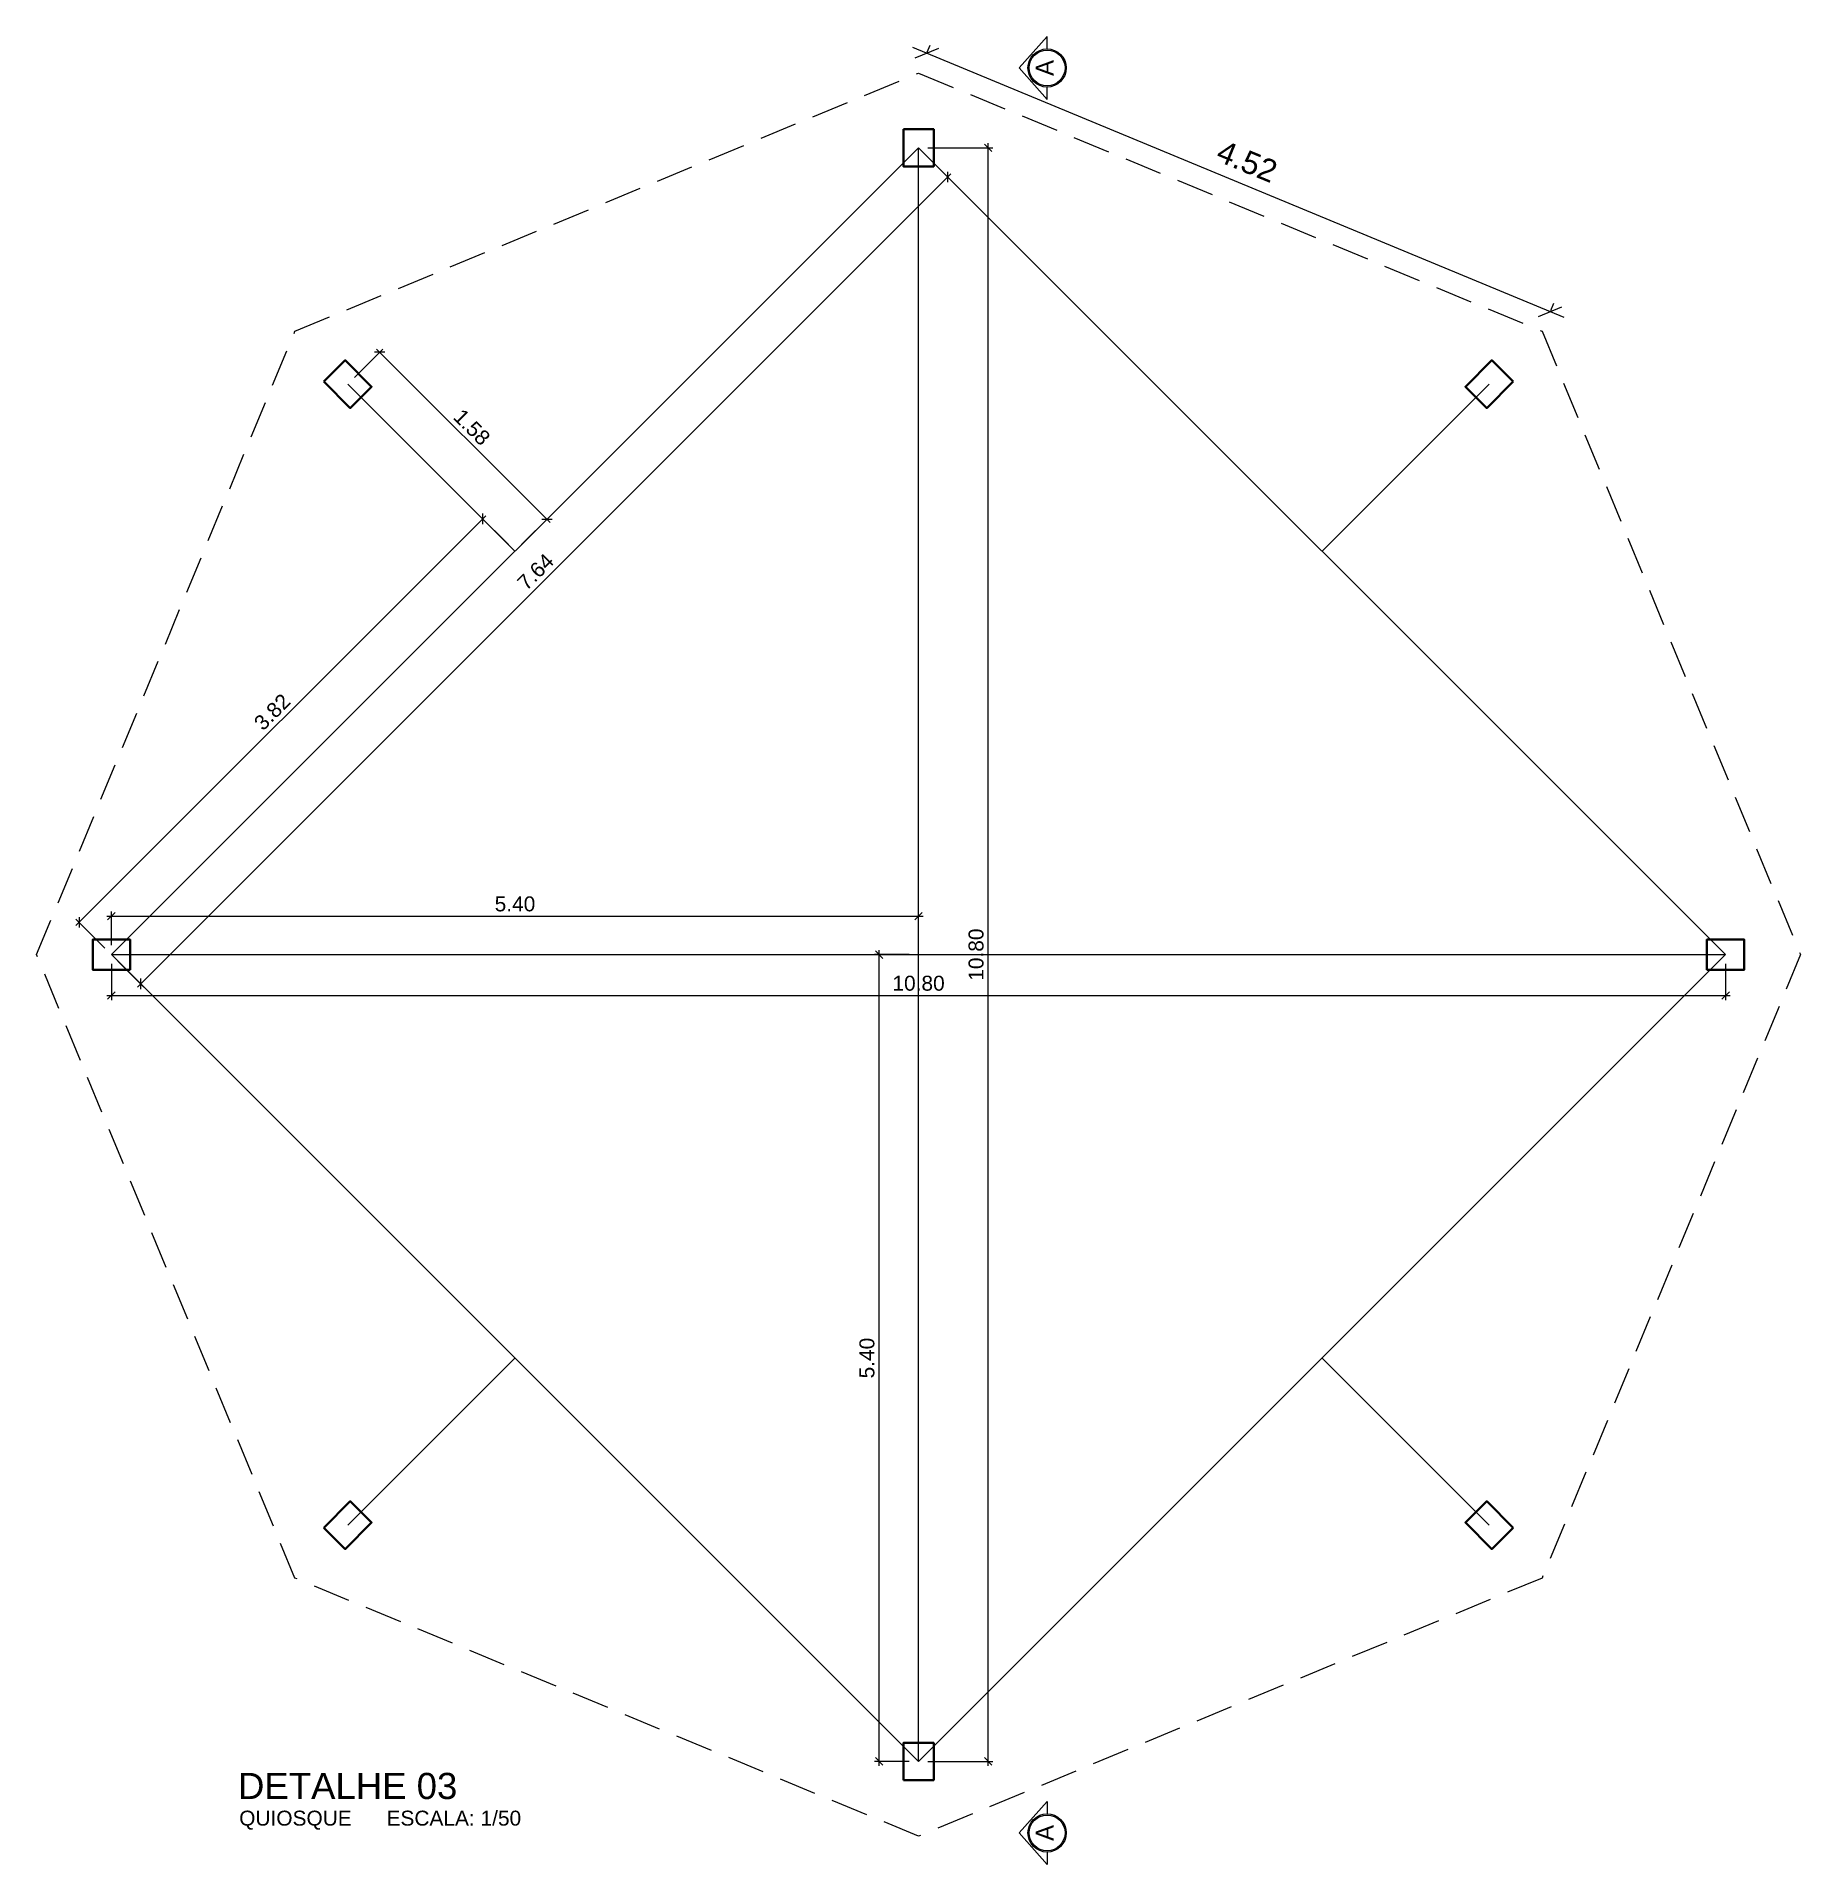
# Model space of a CAD drawing. Header units: metres. Extents: x 929 to 1666, y 1128 to 1372.
# Drawn here: x 1569.7 to 1581.5, y 1140.17 to 1152.4 of the extents above; entities that cross this region are included whole.
import ezdxf
from ezdxf.enums import TextEntityAlignment as Align

# ---------------------------------------------------------------- set-up
doc = ezdxf.new("R2010")
doc.units = ezdxf.units.M
doc.linetypes.add('DASHED2', pattern=[0.375, 0.25, -0.125])
doc.layers.get('0').update_dxf_attribs({"lineweight": 5})
for name, color, linetype, lineweight in [('KIRYA - COTAS', 7, 'Continuous', 5), ('KIRYA - PAREDE', 7, 'Continuous', 40), ('KIRYA - PROJEÇÃO', 7, 'DASHED2', 5), ('KIRYA - SÍMBOLO', 7, 'Continuous', 5)]:
    doc.layers.add(name, color=color, linetype=linetype, lineweight=lineweight)
doc.layers.add('KIRYA - TEXTO', color=7, linetype='Continuous')
doc.styles.add('CENTURY GOTHIC', font='GOTHIC.TTF')
doc.styles.add('EA_140_1-50', font='swissl.ttf', dxfattribs={"height": 0.175})
doc.styles.add('EA_60_1-100', font='swissl.ttf', dxfattribs={"height": 0.15})
doc.styles.add('EA_80_1-50', font='swissl.ttf', dxfattribs={"height": 0.1})
doc.dimstyles.new('1-100', dxfattribs={"dimtxt": 0.15, "dimasz": 0.12, "dimexe": 0.06, "dimexo": 0.15, "dimgap": 0.075, "dimtad": 1, "dimzin": 4, "dimdsep": 46, "dimtxsty": 'EA_60_1-100', "dimblk1": 'OBLIQUE', "dimblk2": 'OBLIQUE', "dimsah": 1, "dimcen": 0.09, "dimdle": 0.1, "dimclrd": 144, "dimclre": 144, "dimclrt": 256, "dimadec": 0, "dimazin": 0, "dimtfac": 1, "dimtofl": 0, "dimtmove": 2, "dimatfit": 3, "dimldrblk": 'OBLIQUE', "dimfxl": 1, "dimtolj": 1, "dimtzin": 0, "dimarcsym": 0})
doc.dimstyles.new('1-50', dxfattribs={"dimtxt": 0.1, "dimasz": 0.05, "dimexe": 0.03, "dimexo": 0.0625, "dimgap": 0.03, "dimtad": 1, "dimzin": 4, "dimdsep": 46, "dimtxsty": 'EA_80_1-50', "dimblk": 'OBLIQUE', "dimcen": 0.1, "dimdle": 0.03, "dimclrd": 144, "dimclre": 144, "dimclrt": 256, "dimadec": 0, "dimazin": 0, "dimtfac": 4, "dimtix": 1, "dimtmove": 2, "dimatfit": 3, "dimldrblk": 'OBLIQUE', "dimfxl": 1, "dimtolj": 1, "dimtzin": 4, "dimarcsym": 0})

msp = doc.modelspace()

# ---------------------------------------------------------------- texts
at = {"layer": 'KIRYA - SÍMBOLO', "style": 'CENTURY GOTHIC'}
for p in [(1576.442, 1152.189), (1576.442, 1140.377)]:
    msp.add_text('A', height=0.12, rotation=90, dxfattribs=at).set_placement(p, align=Align.MIDDLE_CENTER)
at = {"layer": 'KIRYA - TEXTO'}
for s, height, style, p in [('DETALHE 03', 0.175, 'EA_140_1-50', (1571.045, 1140.604)), ('QUIOSQUE      ESCALA: 1/50', 0.1, 'EA_80_1-50', (1571.053, 1140.426))]:
    msp.add_text(s, height=height, dxfattribs=dict(at, style=style)).set_placement(p)

# ---------------------------------------------------------------- blocks, each defined once
blk = doc.blocks.new('_OBLIQUE')
at = {"color": 0, "linetype": 'ByBlock'}
blk.add_line((-0.5, -0.5), (0.5, 0.5), dxfattribs=at)
blk = doc.blocks.new('*D451')
at = {"layer": 'Defpoints', "color": 0, "transparency": 16777216}
for p in [(1575.652, 1152.286), (1575.598, 1152.155), (1579.769, 1150.427)]:
    blk.add_point(p, dxfattribs=at)
at = {"layer": 'KIRYA - COTAS', "color": 144, "lineweight": -2, "transparency": 16777216}
for p, q in [((1579.916, 1150.52), (1575.56, 1152.325)), ((1575.655, 1152.294), (1575.675, 1152.342)), ((1579.827, 1150.566), (1579.847, 1150.614))]:
    blk.add_line(p, q, dxfattribs=at)
at = {"layer": 'KIRYA - COTAS', "color": 144, "lineweight": -2, "transparency": 16777216, "xscale": 0.12, "yscale": 0.12, "zscale": 0.12}
for p, rotation in [((1575.652, 1152.286), 157.4999999999978), ((1579.824, 1150.558), 337.4999999999978)]:
    blk.add_blockref('_OBLIQUE', p, dxfattribs=dict(at, rotation=rotation))
at = {"layer": 'KIRYA - COTAS', "transparency": 16777216, "insert": (1577.796, 1151.563), "char_height": 0.15, "attachment_point": 5, "rotation": 337.5, "style": 'EA_60_1-100'}
blk.add_mtext('\\A1;4.52', dxfattribs=at)
blk = doc.blocks.new('*D460')
at = {"layer": 'Defpoints', "color": 0, "transparency": 16777216}
for p in [(1575.598, 1146.513), (1570.198, 1146.255), (1575.598, 1146.255)]:
    blk.add_point(p, dxfattribs=at)
at = {"layer": 'KIRYA - COTAS', "color": 144, "lineweight": -2, "transparency": 16777216}
for p, q in [((1570.168, 1146.513), (1575.628, 1146.513)), ((1570.198, 1146.318), (1570.198, 1146.543)), ((1575.598, 1146.318), (1575.598, 1146.543))]:
    blk.add_line(p, q, dxfattribs=at)
at = {"layer": 'KIRYA - COTAS', "color": 144, "lineweight": -2, "transparency": 16777216, "xscale": 0.05, "yscale": 0.05, "zscale": 0.05, "rotation": 180}
blk.add_blockref('_OBLIQUE', (1570.198, 1146.513), dxfattribs=at)
at = {"layer": 'KIRYA - COTAS', "color": 144, "lineweight": -2, "transparency": 16777216, "xscale": 0.05, "yscale": 0.05, "zscale": 0.05}
blk.add_blockref('_OBLIQUE', (1575.598, 1146.513), dxfattribs=at)
at = {"layer": 'KIRYA - COTAS', "transparency": 16777216, "insert": (1572.898, 1146.594), "char_height": 0.1, "attachment_point": 5, "style": 'EA_80_1-50'}
blk.add_mtext('\\A1;5.40', dxfattribs=at)
blk = doc.blocks.new('*D461')
at = {"layer": 'Defpoints', "color": 0, "transparency": 16777216}
for p in [(1570.198, 1146.255), (1580.997, 1146.255), (1580.997, 1145.981)]:
    blk.add_point(p, dxfattribs=at)
at = {"layer": 'KIRYA - COTAS', "color": 144, "lineweight": -2, "transparency": 16777216}
for p, q in [((1570.198, 1146.193), (1570.198, 1145.951)), ((1580.997, 1146.193), (1580.997, 1145.951)), ((1570.168, 1145.981), (1581.027, 1145.981))]:
    blk.add_line(p, q, dxfattribs=at)
at = {"layer": 'KIRYA - COTAS', "color": 144, "lineweight": -2, "transparency": 16777216, "xscale": 0.05, "yscale": 0.05, "zscale": 0.05, "rotation": 180}
blk.add_blockref('_OBLIQUE', (1570.198, 1145.981), dxfattribs=at)
at = {"layer": 'KIRYA - COTAS', "color": 144, "lineweight": -2, "transparency": 16777216, "xscale": 0.05, "yscale": 0.05, "zscale": 0.05}
blk.add_blockref('_OBLIQUE', (1580.997, 1145.981), dxfattribs=at)
at = {"layer": 'KIRYA - COTAS', "transparency": 16777216, "insert": (1575.598, 1146.063), "char_height": 0.1, "attachment_point": 5, "style": 'EA_80_1-50'}
blk.add_mtext('\\A1;10.80', dxfattribs=at)
blk = doc.blocks.new('*D462')
at = {"layer": 'Defpoints', "color": 0, "transparency": 16777216}
for p in [(1575.334, 1146.255), (1575.598, 1146.255), (1575.598, 1140.856)]:
    blk.add_point(p, dxfattribs=at)
at = {"layer": 'KIRYA - COTAS', "color": 144, "lineweight": -2, "transparency": 16777216}
for p, q in [((1575.535, 1146.255), (1575.304, 1146.255)), ((1575.334, 1140.826), (1575.334, 1146.285)), ((1575.535, 1140.856), (1575.304, 1140.856))]:
    blk.add_line(p, q, dxfattribs=at)
at = {"layer": 'KIRYA - COTAS', "color": 144, "lineweight": -2, "transparency": 16777216, "xscale": 0.05, "yscale": 0.05, "zscale": 0.05}
for p, rotation in [((1575.334, 1146.255), 90), ((1575.334, 1140.856), 270)]:
    blk.add_blockref('_OBLIQUE', p, dxfattribs=dict(at, rotation=rotation))
at = {"layer": 'KIRYA - COTAS', "transparency": 16777216, "insert": (1575.253, 1143.555), "char_height": 0.1, "attachment_point": 5, "rotation": 90, "style": 'EA_80_1-50'}
blk.add_mtext('\\A1;5.40', dxfattribs=at)
blk = doc.blocks.new('*D463')
at = {"layer": 'Defpoints', "color": 0, "transparency": 16777216}
for p in [(1575.598, 1151.655), (1576.064, 1151.655), (1575.598, 1140.856)]:
    blk.add_point(p, dxfattribs=at)
at = {"layer": 'KIRYA - COTAS', "color": 144, "lineweight": -2, "transparency": 16777216}
for p, q in [((1575.66, 1151.655), (1576.094, 1151.655)), ((1576.064, 1140.826), (1576.064, 1151.685)), ((1575.66, 1140.856), (1576.094, 1140.856))]:
    blk.add_line(p, q, dxfattribs=at)
at = {"layer": 'KIRYA - COTAS', "color": 144, "lineweight": -2, "transparency": 16777216, "xscale": 0.05, "yscale": 0.05, "zscale": 0.05}
for p, rotation in [((1576.064, 1151.655), 90), ((1576.064, 1140.856), 270)]:
    blk.add_blockref('_OBLIQUE', p, dxfattribs=dict(at, rotation=rotation))
at = {"layer": 'KIRYA - COTAS', "transparency": 16777216, "insert": (1575.983, 1146.255), "char_height": 0.1, "attachment_point": 5, "rotation": 90, "style": 'EA_80_1-50'}
blk.add_mtext('\\A1;10.80', dxfattribs=at)
blk = doc.blocks.new('*D464')
at = {"layer": 'Defpoints', "color": 0, "transparency": 16777216}
for p in [(1575.598, 1151.655), (1575.793, 1151.459), (1570.198, 1146.255)]:
    blk.add_point(p, dxfattribs=at)
at = {"layer": 'KIRYA - COTAS', "color": 144, "lineweight": -2, "transparency": 16777216}
for p, q in [((1575.642, 1151.61), (1575.814, 1151.438)), ((1570.372, 1146.038), (1575.814, 1151.48)), ((1570.242, 1146.211), (1570.415, 1146.038))]:
    blk.add_line(p, q, dxfattribs=at)
at = {"layer": 'KIRYA - COTAS', "color": 144, "lineweight": -2, "transparency": 16777216, "xscale": 0.05, "yscale": 0.05, "zscale": 0.05}
for p, rotation in [((1575.793, 1151.459), 45.00000000000121), ((1570.393, 1146.06), 225.0000000000013)]:
    blk.add_blockref('_OBLIQUE', p, dxfattribs=dict(at, rotation=rotation))
at = {"layer": 'KIRYA - COTAS', "transparency": 16777216, "insert": (1573.036, 1148.817), "char_height": 0.1, "attachment_point": 5, "rotation": 45, "style": 'EA_80_1-50'}
blk.add_mtext('\\A1;7.64', dxfattribs=at)
blk = doc.blocks.new('*D465')
at = {"layer": 'Defpoints', "color": 0, "transparency": 16777216}
for p in [(1572.682, 1149.171), (1572.898, 1148.955), (1570.198, 1146.255)]:
    blk.add_point(p, dxfattribs=at)
at = {"layer": 'KIRYA - COTAS', "color": 144, "lineweight": -2, "transparency": 16777216}
for p, q in [((1569.961, 1146.45), (1572.703, 1149.192)), ((1572.854, 1148.999), (1572.66, 1149.192)), ((1570.154, 1146.299), (1569.961, 1146.492))]:
    blk.add_line(p, q, dxfattribs=at)
at = {"layer": 'KIRYA - COTAS', "color": 144, "lineweight": -2, "transparency": 16777216, "xscale": 0.05, "yscale": 0.05, "zscale": 0.05}
for p, rotation in [((1572.682, 1149.171), 45.00000000000242), ((1569.982, 1146.471), 225.0000000000024)]:
    blk.add_blockref('_OBLIQUE', p, dxfattribs=dict(at, rotation=rotation))
at = {"layer": 'KIRYA - COTAS', "transparency": 16777216, "insert": (1571.274, 1147.879), "char_height": 0.1, "attachment_point": 5, "rotation": 45, "style": 'EA_80_1-50'}
blk.add_mtext('\\A1;3.82', dxfattribs=at)
blk = doc.blocks.new('*D466')
at = {"layer": 'Defpoints', "color": 0, "transparency": 16777216}
for p in [(1571.78, 1150.073), (1573.112, 1149.169), (1572.898, 1148.955)]:
    blk.add_point(p, dxfattribs=at)
at = {"layer": 'KIRYA - COTAS', "color": 144, "lineweight": -2, "transparency": 16777216}
for p, q in [((1571.824, 1150.117), (1572.015, 1150.308)), ((1571.972, 1150.308), (1573.133, 1149.147)), ((1572.942, 1148.999), (1573.133, 1149.19))]:
    blk.add_line(p, q, dxfattribs=at)
at = {"layer": 'KIRYA - COTAS', "color": 144, "lineweight": -2, "transparency": 16777216, "xscale": 0.05, "yscale": 0.05, "zscale": 0.05}
for p, rotation in [((1571.993, 1150.287), 135), ((1573.112, 1149.169), 315)]:
    blk.add_blockref('_OBLIQUE', p, dxfattribs=dict(at, rotation=rotation))
at = {"layer": 'KIRYA - COTAS', "transparency": 16777216, "insert": (1572.61, 1149.785), "char_height": 0.1, "attachment_point": 5, "rotation": 315, "style": 'EA_80_1-50'}
blk.add_mtext('\\A1;1.58', dxfattribs=at)

# ---------------------------------------------------------------- dimensions: what is measured, and where the dimension line sits
at = {"layer": 'KIRYA - COTAS'}
dim = msp.add_aligned_dim(p1=(1579.7695, 1150.427), p2=(1575.5975, 1152.1551), distance=-0.1422, dimstyle='1-100', override={"dimfxl": 1.25}, dxfattribs=at)
dim.commit()
dim.dimension.update_dxf_attribs({"geometry": '*D451', "text_midpoint": (1577.7961, 1151.5629)})
for p1, p2, distance, picture, middle in [((1570.198, 1146.255), (1575.598, 1151.655), -0.276, '*D464', (1573.036, 1148.817)), ((1571.78, 1150.073), (1572.898, 1148.955), 0.302, '*D466', (1572.61, 1149.785)), ((1570.198, 1146.255), (1572.898, 1148.955), 0.306, '*D465', (1571.274, 1147.879))]:
    dim = msp.add_aligned_dim(p1=p1, p2=p2, distance=distance, dimstyle='1-50', dxfattribs=at)
    dim.commit()
    dim.dimension.update_dxf_attribs({"geometry": picture, "text_midpoint": middle})
for base, p2, picture, middle in [((1576.064, 1151.655), (1575.598, 1151.655), '*D463', (1575.983, 1146.255)), ((1575.334, 1146.255), (1575.598, 1146.255), '*D462', (1575.253, 1143.555))]:
    dim = msp.add_linear_dim(base=base, p1=(1575.598, 1140.856), p2=p2, angle=90, dimstyle='1-50', dxfattribs=at)
    dim.commit()
    dim.dimension.update_dxf_attribs({"geometry": picture, "text_midpoint": middle})
for base, p2, picture, middle in [((1575.598, 1146.513), (1575.598, 1146.255), '*D460', (1572.898, 1146.594)), ((1580.997, 1145.981), (1580.997, 1146.255), '*D461', (1575.598, 1146.063))]:
    dim = msp.add_linear_dim(base=base, p1=(1570.198, 1146.255), p2=p2, dimstyle='1-50', dxfattribs=at)
    dim.commit()
    dim.dimension.update_dxf_attribs({"geometry": picture, "text_midpoint": middle})

# ---------------------------------------------------------------- linework, layer by layer
at = {"layer": 'KIRYA - COTAS'}
for p, q in [((1570.198, 1146.255), (1575.598, 1151.655)), ((1575.598, 1140.856), (1575.598, 1151.655)), ((1575.598, 1151.655), (1580.997, 1146.255)), ((1572.898, 1148.955), (1571.78, 1150.073)), ((1578.297, 1148.955), (1579.416, 1150.073)), ((1570.198, 1146.255), (1580.997, 1146.255)), ((1575.598, 1140.856), (1570.198, 1146.255)), ((1580.997, 1146.255), (1575.598, 1140.856)), ((1572.898, 1143.555), (1571.78, 1142.437)), ((1578.297, 1143.555), (1579.416, 1142.437))]:
    msp.add_line(p, q, dxfattribs=at)
at = {"layer": 'KIRYA - PAREDE'}
for points in [[(1575.497, 1151.779), (1575.699, 1151.779), (1575.699, 1151.53), (1575.497, 1151.53)], [(1571.62, 1150.09), (1571.763, 1150.233), (1571.939, 1150.056), (1571.796, 1149.913)], [(1579.575, 1150.09), (1579.432, 1150.233), (1579.256, 1150.056), (1579.399, 1149.913)], [(1570.323, 1146.154), (1570.323, 1146.356), (1570.073, 1146.356), (1570.073, 1146.154)], [(1580.872, 1146.154), (1580.872, 1146.356), (1581.122, 1146.356), (1581.122, 1146.154)], [(1571.62, 1142.42), (1571.763, 1142.277), (1571.939, 1142.454), (1571.796, 1142.597)], [(1579.575, 1142.42), (1579.432, 1142.277), (1579.256, 1142.454), (1579.399, 1142.597)], [(1575.497, 1140.731), (1575.699, 1140.731), (1575.699, 1140.98), (1575.497, 1140.98)]]:
    msp.add_lwpolyline(points, close=True, dxfattribs=at)
at = {"layer": 'KIRYA - PROJEÇÃO'}
msp.add_lwpolyline([(1569.698, 1146.255), (1571.426, 1150.427), (1575.598, 1152.155), (1579.769, 1150.427), (1581.498, 1146.255), (1579.769, 1142.083), (1575.598, 1140.355), (1571.426, 1142.083), (1569.698, 1146.255)], dxfattribs=at)
at = {"layer": 'KIRYA - SÍMBOLO'}
for p, q in [((1576.458, 1152.399), (1576.271, 1152.189)), ((1576.458, 1152.317), (1576.458, 1152.399)), ((1576.271, 1152.189), (1576.458, 1151.978)), ((1576.458, 1151.978), (1576.458, 1152.061)), ((1576.271, 1140.377), (1576.458, 1140.587)), ((1576.458, 1140.587), (1576.458, 1140.505)), ((1576.458, 1140.166), (1576.271, 1140.377)), ((1576.458, 1140.248), (1576.458, 1140.166))]:
    msp.add_line(p, q, dxfattribs=at)
for centre, radius in [((1576.458, 1152.189), 0.128), ((1576.458, 1152.189), 0.12), ((1576.458, 1140.377), 0.128), ((1576.458, 1140.377), 0.12)]:
    msp.add_circle(centre, radius, dxfattribs=at)

msp.set_redraw_order([(e.dxf.handle, doc.entitydb.next_handle()) for e in msp.query("TEXT MTEXT ATTDEF DIMENSION ARC_DIMENSION")])  # texts and dimensions are drawn at this point

doc.saveas('drawing.dxf')
